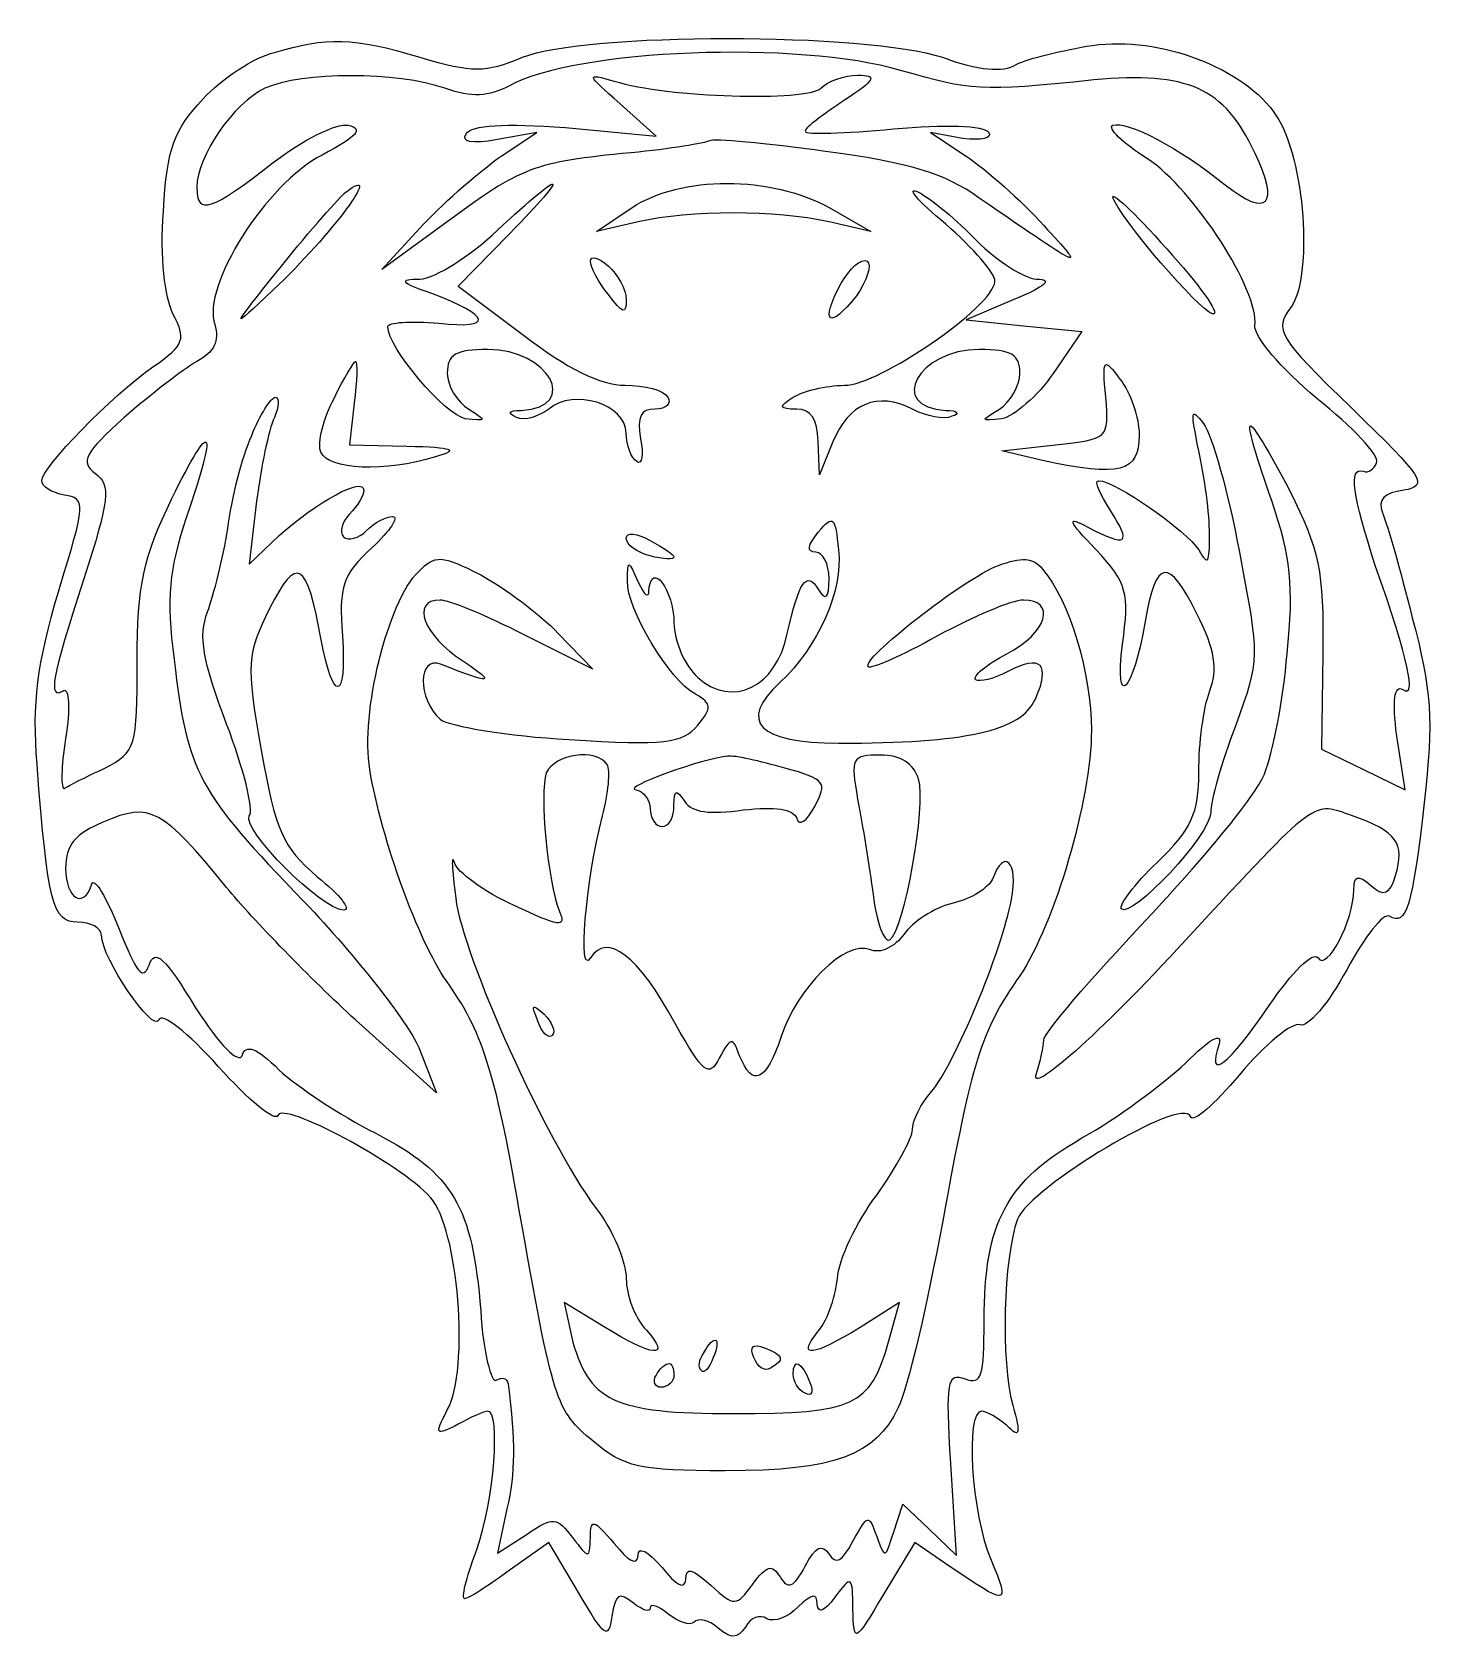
# Model space of a CAD drawing. Header units: centimetres. Extents: x -7.4 to 7.6, y -8.6 to 8.7.
import ezdxf

# ---------------------------------------------------------------- set-up
doc = ezdxf.new("R2010")
doc.units = ezdxf.units.CM
doc.header["$MEASUREMENT"] = 0
doc.layers.add('Layer 1', color=7, linetype='Continuous')

msp = doc.modelspace()

# ---------------------------------------------------------------- linework, layer by layer
at = {"layer": 'Layer 1'}
for points, knots in [([(-4.84077, 8.46844), (-5.05765, 8.41741), (-5.40212, 8.18777), (-5.60625, 7.97088), (-5.60625, 7.97088), (-5.91244, 7.63917), (-5.98899, 7.46056), (-6.02726, 6.77164), (-6.02726, 6.77164), (-6.06553, 6.27408), (-6.0145, 5.85307), (-5.9252, 5.67446), (-5.9252, 5.67446), (-5.78486, 5.40656), (-5.79762, 5.34278), (-6.12932, 5.11313), (-6.12932, 5.11313), (-6.58861, 4.79418), (-7.32857, 4.02868), (-7.32857, 3.88834), (-7.32857, 3.88834), (-7.32857, 3.82456), (-7.2265, 3.76078), (-7.08617, 3.73526), (-7.08617, 3.73526), (-6.85653, 3.697), (-6.85653, 3.65869), (-7.14996, 2.70186), (-7.14996, 2.70186), (-7.3796, 1.92362), (-7.43063, 1.51538), (-7.3796, 0.85196), (-7.3796, 0.85196), (-7.26478, -0.62795), (-7.21375, -0.83207), (-6.94583, -0.83207), (-6.94583, -0.83207), (-6.8055, -0.83207), (-6.69067, -0.89585), (-6.69067, -0.97241), (-6.69067, -0.97241), (-6.69067, -1.21479), (-6.12932, -2.03129), (-6.07829, -1.87821), (-6.07829, -1.87821), (-6.05277, -1.78891), (-5.75934, -2.01855), (-5.4404, -2.37576), (-5.4404, -2.37576), (-5.12145, -2.73296), (-4.82802, -2.9754), (-4.8025, -2.89883), (-4.8025, -2.89883), (-4.75147, -2.74575), (-3.50117, -3.40916), (-3.16949, -3.7791), (-3.16949, -3.7791), (-2.87607, -4.09805), (-2.74846, -5.61626), (-2.99089, -6.05003), (-2.99089, -6.05003), (-3.13123, -6.31793), (-3.11845, -6.33072), (-2.87607, -6.20311), (-2.87607, -6.20311), (-2.73573, -6.1266), (-2.59538, -6.06277), (-2.55712, -6.06277), (-2.55712, -6.06277), (-2.41678, -6.06277), (-2.49334, -7.01961), (-2.67194, -7.52994), (-2.67194, -7.52994), (-2.77398, -7.79784), (-2.83781, -8.04027), (-2.81228, -8.0658), (-2.81228, -8.0658), (-2.79949, -8.09127), (-2.58263, -7.95098), (-2.35299, -7.78511), (-2.35299, -7.78511), (-2.35299, -7.78511), (-1.90643, -7.46616), (-1.90643, -7.46616), (-1.90643, -7.46616), (-1.90643, -7.46616), (-1.58748, -8.00197), (-1.58748, -8.00197), (-1.58748, -8.00197), (-1.30684, -8.48678), (-1.26853, -8.5123), (-1.23028, -8.25714), (-1.23028, -8.25714), (-1.19202, -8.01476), (-1.15371, -7.98924), (-1.00063, -8.1168), (-1.00063, -8.1168), (-0.89859, -8.19337), (-0.82203, -8.21889), (-0.82203, -8.16784), (-0.82203, -8.16784), (-0.82203, -8.1168), (-0.73273, -8.14232), (-0.63064, -8.23162), (-0.63064, -8.23162), (-0.51582, -8.32092), (-0.40099, -8.35923), (-0.35, -8.32092), (-0.35, -8.32092), (-0.31169, -8.26993), (-0.18413, -8.2954), (-0.09483, -8.38475), (-0.09483, -8.38475), (0.04551, -8.49952), (0.10929, -8.49952), (0.19859, -8.37196), (0.19859, -8.37196), (0.24963, -8.26992), (0.35172, -8.23162), (0.42824, -8.28266), (0.42824, -8.28266), (0.50481, -8.32092), (0.65789, -8.26992), (0.75997, -8.1551), (0.75997, -8.1551), (0.91305, -8.01476), (0.96409, -8.00197), (0.96409, -8.12958), (0.96409, -8.12958), (0.97683, -8.23162), (1.0406, -8.20609), (1.15543, -8.05301), (1.15543, -8.05301), (1.33403, -7.81063), (1.34682, -7.82336), (1.34682, -8.18057), (1.34682, -8.18057), (1.35956, -8.55056), (1.35956, -8.55056), (1.6785, -8.01475), (1.6785, -8.01475), (1.6785, -8.01475), (2.01023, -7.46616), (2.01023, -7.46616), (2.01023, -7.46616), (2.01023, -7.46616), (2.34191, -7.69581), (2.34191, -7.69581), (2.34191, -7.69581), (3.01811, -8.1551), (3.03085, -8.1551), (2.82672, -7.6575), (2.82672, -7.6575), (2.60986, -7.15995), (2.54603, -6.06277), (2.72468, -6.06277), (2.72468, -6.06277), (2.77567, -6.06277), (2.90328, -6.13934), (2.99258, -6.2159), (2.99258, -6.2159), (3.13292, -6.35619), (3.14566, -6.31794), (3.05636, -5.99899), (3.05636, -5.99899), (2.9288, -5.52696), (2.95427, -4.42978), (3.1074, -4.00875), (3.1074, -4.00875), (3.24774, -3.66433), (4.88073, -2.68197), (4.9573, -2.91162), (4.9573, -2.91162), (4.98277, -2.98813), (5.21242, -2.78401), (5.48037, -2.46506), (5.48037, -2.46506), (5.76101, -2.13338), (6.0417, -1.90373), (6.131, -1.92925), (6.131, -1.92925), (6.20757, -1.96751), (6.43721, -1.6996), (6.62855, -1.34235), (6.62855, -1.34235), (6.81994, -0.98515), (7.02406, -0.72998), (7.08784, -0.76829), (7.08784, -0.76829), (7.26644, -0.88306), (7.33027, -0.6662), (7.45783, 0.44372), (7.45783, 0.44372), (7.55987, 1.33678), (7.5344, 1.65573), (7.33027, 2.42123), (7.33027, 2.42123), (7.20266, 2.93151), (7.06232, 3.42906), (7.01132, 3.54388), (7.01132, 3.54388), (6.96028, 3.68422), (7.02406, 3.76079), (7.24091, 3.78631), (7.24091, 3.78631), (7.50886, 3.83735), (7.45782, 3.91387), (6.67958, 4.66658), (6.67958, 4.66658), (5.88861, 5.43208), (5.8503, 5.50861), (6.02895, 5.73825), (6.02895, 5.73825), (6.27133, 6.06995), (6.18203, 7.33298), (5.87582, 7.79227), (5.87582, 7.79227), (5.54414, 8.30258), (4.62556, 8.64705), (3.9111, 8.54499), (3.9111, 8.54499), (3.59215, 8.49396), (3.22221, 8.40465), (3.09461, 8.34086), (3.09461, 8.34086), (2.95427, 8.25156), (2.68636, 8.27707), (2.30364, 8.41741), (2.30364, 8.41741), (1.49988, 8.68532), (-1.5365, 8.68532), (-2.18713, 8.41741), (-2.18713, 8.41741), (-2.59538, 8.25156), (-2.7102, 8.25156), (-3.28431, 8.41741), (-3.28431, 8.41741), (-3.99877, 8.63429), (-4.27941, 8.63429), (-4.84077, 8.46844), (-4.84077, 8.46844), (-4.84077, 8.46844), (-4.84077, 8.46844), (-4.84077, 8.46844)], [0, 0, 0, 0, 0.01612903, 0.01612903, 0.01612903, 0.01612903, 0.03225806, 0.03225806, 0.03225806, 0.03225806, 0.0483871, 0.0483871, 0.0483871, 0.0483871, 0.06451613, 0.06451613, 0.06451613, 0.06451613, 0.08064516, 0.08064516, 0.08064516, 0.08064516, 0.09677419, 0.09677419, 0.09677419, 0.09677419, 0.11290323, 0.11290323, 0.11290323, 0.11290323, 0.12903226, 0.12903226, 0.12903226, 0.12903226, 0.14516129, 0.14516129, 0.14516129, 0.14516129, 0.16129032, 0.16129032, 0.16129032, 0.16129032, 0.17741935, 0.17741935, 0.17741935, 0.17741935, 0.19354839, 0.19354839, 0.19354839, 0.19354839, 0.20967742, 0.20967742, 0.20967742, 0.20967742, 0.22580645, 0.22580645, 0.22580645, 0.22580645, 0.24193548, 0.24193548, 0.24193548, 0.24193548, 0.25806452, 0.25806452, 0.25806452, 0.25806452, 0.27419355, 0.27419355, 0.27419355, 0.27419355, 0.29032258, 0.29032258, 0.29032258, 0.29032258, 0.30645161, 0.30645161, 0.30645161, 0.30645161, 0.32258065, 0.32258065, 0.32258065, 0.32258065, 0.33870968, 0.33870968, 0.33870968, 0.33870968, 0.35483871, 0.35483871, 0.35483871, 0.35483871, 0.37096774, 0.37096774, 0.37096774, 0.37096774, 0.38709677, 0.38709677, 0.38709677, 0.38709677, 0.40322581, 0.40322581, 0.40322581, 0.40322581, 0.41935484, 0.41935484, 0.41935484, 0.41935484, 0.43548387, 0.43548387, 0.43548387, 0.43548387, 0.4516129, 0.4516129, 0.4516129, 0.4516129, 0.46774194, 0.46774194, 0.46774194, 0.46774194, 0.48387097, 0.48387097, 0.48387097, 0.48387097, 0.5, 0.5, 0.5, 0.5, 0.51612903, 0.51612903, 0.51612903, 0.51612903, 0.53225806, 0.53225806, 0.53225806, 0.53225806, 0.5483871, 0.5483871, 0.5483871, 0.5483871, 0.56451613, 0.56451613, 0.56451613, 0.56451613, 0.58064516, 0.58064516, 0.58064516, 0.58064516, 0.59677419, 0.59677419, 0.59677419, 0.59677419, 0.61290323, 0.61290323, 0.61290323, 0.61290323, 0.62903226, 0.62903226, 0.62903226, 0.62903226, 0.64516129, 0.64516129, 0.64516129, 0.64516129, 0.66129032, 0.66129032, 0.66129032, 0.66129032, 0.67741935, 0.67741935, 0.67741935, 0.67741935, 0.69354839, 0.69354839, 0.69354839, 0.69354839, 0.70967742, 0.70967742, 0.70967742, 0.70967742, 0.72580645, 0.72580645, 0.72580645, 0.72580645, 0.74193548, 0.74193548, 0.74193548, 0.74193548, 0.75806452, 0.75806452, 0.75806452, 0.75806452, 0.77419355, 0.77419355, 0.77419355, 0.77419355, 0.79032258, 0.79032258, 0.79032258, 0.79032258, 0.80645161, 0.80645161, 0.80645161, 0.80645161, 0.82258065, 0.82258065, 0.82258065, 0.82258065, 0.83870968, 0.83870968, 0.83870968, 0.83870968, 0.85483871, 0.85483871, 0.85483871, 0.85483871, 0.87096774, 0.87096774, 0.87096774, 0.87096774, 0.88709677, 0.88709677, 0.88709677, 0.88709677, 0.90322581, 0.90322581, 0.90322581, 0.90322581, 0.91935484, 0.91935484, 0.91935484, 0.91935484, 0.93548387, 0.93548387, 0.93548387, 0.93548387, 0.9516129, 0.9516129, 0.9516129, 0.9516129, 0.96774194, 0.96774194, 0.96774194, 0.96774194, 1, 1, 1, 1]), ([(1.85714, 8.27707), (2.62259, 8.06019), (2.68637, 8.04743), (3.9239, 8.17501), (3.9239, 8.17501), (4.93178, 8.26432), (5.31451, 8.09846), (5.64619, 7.39678), (5.64619, 7.39678), (5.91414, 6.83544), (5.78653, 6.6951), (5.32724, 7.05232), (5.32724, 7.05232), (4.84248, 7.44781), (4.2811, 7.74124), (4.12802, 7.69021), (4.12802, 7.69021), (4.06424, 7.66469), (4.23006, 7.49884), (4.49801, 7.33299), (4.49801, 7.33299), (4.99556, 7.00129), (5.69723, 5.91687), (5.64619, 5.54689), (5.64619, 5.54689), (5.63345, 5.43209), (5.92688, 5.08762), (6.3096, 4.76867), (6.3096, 4.76867), (6.69238, 4.46246), (6.9858, 4.1563), (6.94749, 4.07973), (6.94749, 4.07973), (6.92197, 4.01595), (6.85819, 3.96491), (6.80715, 3.99043), (6.80715, 3.99043), (6.64133, 4.04147), (6.69238, 3.72253), (6.93476, 2.98255), (6.93476, 2.98255), (7.29196, 1.96193), (7.38126, 1.55368), (7.22818, 1.65572), (7.22818, 1.65572), (7.13888, 1.70676), (7.11336, 1.5409), (7.1644, 1.15817), (7.1644, 1.15817), (7.1644, 1.15817), (7.2537, 0.58406), (7.2537, 0.58406), (7.2537, 0.58406), (7.2537, 0.58406), (6.80714, 0.80097), (6.80714, 0.80097), (6.80714, 0.80097), (6.80714, 0.80097), (6.36064, 1.01783), (6.36064, 1.01783), (6.36064, 1.01783), (6.36064, 1.01783), (6.37338, 2.03845), (6.37338, 2.03845), (6.37338, 2.03845), (6.38617, 2.93151), (6.33512, 3.14842), (6.01618, 3.78631), (6.01618, 3.78631), (5.79932, 4.19456), (5.62072, 4.50072), (5.5952, 4.47525), (5.5952, 4.47525), (5.56968, 4.46246), (5.67171, 4.10526), (5.82485, 3.68423), (5.82485, 3.68423), (6.02897, 3.07186), (6.06723, 2.7657), (5.99067, 2.03846), (5.99067, 2.03846), (5.95241, 1.5537), (5.83759, 0.9668), (5.74829, 0.74994), (5.74829, 0.74994), (5.65899, 0.52029), (5.08488, -0.16864), (4.48524, -0.80653), (4.48524, -0.80653), (3.88566, -1.44442), (3.38806, -2.01854), (3.38806, -2.09505), (3.38806, -2.09505), (3.38806, -2.15888), (3.3498, -2.3247), (3.31155, -2.4523), (3.31155, -2.4523), (3.20946, -2.70742), (3.9877, -2.03127), (4.90628, -1.02338), (4.90628, -1.02338), (6.33515, 0.52031), (6.25863, 0.45653), (6.6924, 0.3034), (6.6924, 0.3034), (7.16443, 0.13758), (7.25373, 0.00998), (7.15164, -0.33449), (7.15164, -0.33449), (7.08786, -0.53861), (7.02408, -0.56408), (6.88374, -0.43653), (6.88374, -0.43653), (6.7434, -0.32171), (6.70514, -0.33449), (6.70514, -0.48757), (6.70514, -0.48757), (6.70514, -0.81925), (6.41172, -1.36784), (6.32241, -1.21476), (6.32241, -1.21476), (6.27137, -1.13819), (6.04172, -1.36784), (5.79934, -1.72509), (5.79934, -1.72509), (5.36557, -2.36298), (5.12314, -2.55432), (5.26348, -2.13334), (5.26348, -2.13334), (5.30174, -2.00573), (5.16144, -2.0823), (4.90628, -2.33746), (4.90628, -2.33746), (4.66385, -2.56711), (4.1663, -2.93704), (3.79636, -3.14117), (3.79636, -3.14117), (2.9926, -3.60046), (2.75017, -4.04702), (2.75017, -5.09316), (2.75017, -5.09316), (2.75017, -5.6928), (2.7247, -5.7821), (2.54605, -5.71827), (2.54605, -5.71827), (2.35471, -5.64176), (2.34193, -5.74379), (2.39297, -6.62412), (2.39297, -6.62412), (2.39297, -6.62412), (2.45675, -7.60648), (2.45675, -7.60648), (2.45675, -7.60648), (2.45675, -7.60648), (2.16333, -7.32579), (2.16333, -7.32579), (2.16333, -7.32579), (2.16333, -7.32579), (1.88264, -7.05789), (1.88264, -7.05789), (1.88264, -7.05789), (1.88264, -7.05789), (1.7806, -7.36405), (1.7806, -7.36405), (1.7806, -7.36405), (1.6913, -7.64474), (1.6913, -7.64474), (1.602, -7.40236), (1.602, -7.40236), (1.5127, -7.15993), (1.5127, -7.15993), (1.34683, -7.45335), (1.34683, -7.45335), (1.23201, -7.67026), (1.16823, -7.70852), (1.09166, -7.59369), (1.09166, -7.59369), (1.01509, -7.47887), (0.95132, -7.50439), (0.83649, -7.7213), (0.83649, -7.7213), (0.70893, -7.95095), (0.65789, -7.97642), (0.56859, -7.83612), (0.56859, -7.83612), (0.47929, -7.69578), (0.42825, -7.70851), (0.27517, -7.91263), (0.27517, -7.91263), (0.09657, -8.15506), (0.08378, -8.15506), (-0.17139, -7.92542), (-0.17139, -7.92542), (-0.37551, -7.74677), (-0.43929, -7.7213), (-0.43929, -7.86159), (-0.43929, -7.86159), (-0.45203, -7.97641), (-0.54133, -7.92542), (-0.69446, -7.73403), (-0.69446, -7.73403), (-0.84754, -7.55543), (-0.94958, -7.50438), (-0.94958, -7.60647), (-0.94958, -7.60647), (-0.96237, -7.72129), (-1.05167, -7.67025), (-1.20475, -7.47886), (-1.20475, -7.47886), (-1.4344, -7.21096), (-1.45992, -7.21096), (-1.45992, -7.41508), (-1.45992, -7.41508), (-1.47266, -7.64473), (-1.47266, -7.64473), (-1.65131, -7.41508), (-1.65131, -7.41508), (-1.81713, -7.19822), (-1.85543, -7.18543), (-2.13607, -7.37682), (-2.13607, -7.37682), (-2.13607, -7.37682), (-2.45502, -7.58094), (-2.45502, -7.58094), (-2.45502, -7.58094), (-2.45502, -7.58094), (-2.35298, -7.10886), (-2.35298, -7.10886), (-2.35298, -7.10886), (-2.26368, -6.7134), (-2.26368, -6.39445), (-2.34019, -5.7693), (-2.34019, -5.7693), (-2.35298, -5.70552), (-2.40402, -5.69279), (-2.4678, -5.73104), (-2.4678, -5.73104), (-2.51884, -5.7693), (-2.60814, -5.43762), (-2.63367, -4.99106), (-2.63367, -4.99106), (-2.72297, -3.86841), (-2.92709, -3.52394), (-3.75632, -3.09017), (-3.75632, -3.09017), (-4.1391, -2.89878), (-4.61111, -2.57984), (-4.78972, -2.41397), (-4.78972, -2.41397), (-5.03212, -2.17159), (-5.14694, -2.13333), (-5.18521, -2.26089), (-5.18521, -2.26089), (-5.22349, -2.35019), (-5.42761, -2.14607), (-5.68277, -1.75056), (-5.68277, -1.75056), (-6.01448, -1.20197), (-6.11654, -1.11267), (-6.18033, -1.29132), (-6.18033, -1.29132), (-6.24412, -1.46992), (-6.32066, -1.36783), (-6.49928, -0.90854), (-6.49928, -0.90854), (-6.63962, -0.56407), (-6.7672, -0.34721), (-6.79271, -0.42378), (-6.79271, -0.42378), (-6.88202, -0.70442), (-7.07338, -0.57686), (-7.07338, -0.25791), (-7.07338, -0.25791), (-7.07338, -0.00274), (-6.97132, 0.11208), (-6.66513, 0.23964), (-6.66513, 0.23964), (-6.16758, 0.45655), (-6.04, 0.37998), (-5.35107, -0.46203), (-5.35107, -0.46203), (-5.0704, -0.8065), (-4.44525, -1.44439), (-3.97323, -1.87816), (-3.97323, -1.87816), (-3.97323, -1.87816), (-3.10569, -2.6564), (-3.10569, -2.6564), (-3.10569, -2.6564), (-3.10569, -2.6564), (-3.29703, -2.17159), (-3.29703, -2.17159), (-3.29703, -2.17159), (-3.41185, -1.90369), (-3.96044, -1.20197), (-4.52182, -0.61512), (-4.52182, -0.61512), (-5.65726, 0.55858), (-5.77208, 0.7627), (-5.91242, 1.97471), (-5.91242, 1.97471), (-6.00172, 2.63812), (-5.96345, 2.94433), (-5.78484, 3.49293), (-5.78484, 3.49293), (-5.44038, 4.48803), (-5.50417, 4.57733), (-5.93794, 3.69705), (-5.93794, 3.69705), (-6.24413, 3.05916), (-6.30792, 2.77847), (-6.30792, 1.96197), (-6.30792, 1.96197), (-6.30792, 1.03065), (-6.32068, 0.99235), (-6.65238, 0.81374), (-6.65238, 0.81374), (-6.85651, 0.72444), (-7.04788, 0.6224), (-7.08615, 0.59688), (-7.08615, 0.59688), (-7.12442, 0.58409), (-7.12442, 0.82653), (-7.07339, 1.13269), (-7.07339, 1.13269), (-7.02236, 1.45164), (-7.03512, 1.68128), (-7.09891, 1.64302), (-7.09891, 1.64302), (-7.26476, 1.54093), (-7.22649, 1.77058), (-6.88203, 2.8295), (-6.88203, 2.8295), (-6.60136, 3.69704), (-6.5886, 3.83738), (-6.75445, 3.96494), (-6.75445, 3.96494), (-6.92031, 4.0925), (-6.86927, 4.1818), (-6.44826, 4.56458), (-6.44826, 4.56458), (-6.16759, 4.80696), (-5.82312, 5.07486), (-5.67003, 5.16416), (-5.67003, 5.16416), (-5.47866, 5.26625), (-5.42763, 5.38107), (-5.47866, 5.55967), (-5.47866, 5.55967), (-5.61899, 5.96792), (-4.93007, 7.0651), (-4.33044, 7.37129), (-4.33044, 7.37129), (-3.94771, 7.57541), (-3.88394, 7.65196), (-4.04975, 7.69024), (-4.04975, 7.69024), (-4.17736, 7.71576), (-4.53456, 7.53714), (-4.86627, 7.28199), (-4.86627, 7.28199), (-5.51692, 6.77168), (-5.67002, 6.72064), (-5.67002, 7.02683), (-5.67002, 7.02683), (-5.67002, 7.35853), (-5.27452, 7.93264), (-4.94282, 8.08573), (-4.94282, 8.08573), (-4.54734, 8.26434), (-3.52668, 8.26434), (-3.01639, 8.08573), (-3.01639, 8.08573), (-2.72297, 7.98367), (-2.5571, 7.99643), (-2.32745, 8.11125), (-2.32745, 8.11125), (-1.62578, 8.50675), (0.77271, 8.59605), (1.85716, 8.2771), (1.85716, 8.2771), (1.85716, 8.2771), (1.85714, 8.27707), (1.85714, 8.27707)], [0, 0, 0, 0, 0.01030928, 0.01030928, 0.01030928, 0.01030928, 0.02061856, 0.02061856, 0.02061856, 0.02061856, 0.03092784, 0.03092784, 0.03092784, 0.03092784, 0.04123711, 0.04123711, 0.04123711, 0.04123711, 0.05154639, 0.05154639, 0.05154639, 0.05154639, 0.06185567, 0.06185567, 0.06185567, 0.06185567, 0.07216495, 0.07216495, 0.07216495, 0.07216495, 0.08247423, 0.08247423, 0.08247423, 0.08247423, 0.09278351, 0.09278351, 0.09278351, 0.09278351, 0.10309278, 0.10309278, 0.10309278, 0.10309278, 0.11340206, 0.11340206, 0.11340206, 0.11340206, 0.12371134, 0.12371134, 0.12371134, 0.12371134, 0.13402062, 0.13402062, 0.13402062, 0.13402062, 0.1443299, 0.1443299, 0.1443299, 0.1443299, 0.15463918, 0.15463918, 0.15463918, 0.15463918, 0.16494845, 0.16494845, 0.16494845, 0.16494845, 0.17525773, 0.17525773, 0.17525773, 0.17525773, 0.18556701, 0.18556701, 0.18556701, 0.18556701, 0.19587629, 0.19587629, 0.19587629, 0.19587629, 0.20618557, 0.20618557, 0.20618557, 0.20618557, 0.21649485, 0.21649485, 0.21649485, 0.21649485, 0.22680412, 0.22680412, 0.22680412, 0.22680412, 0.2371134, 0.2371134, 0.2371134, 0.2371134, 0.24742268, 0.24742268, 0.24742268, 0.24742268, 0.25773196, 0.25773196, 0.25773196, 0.25773196, 0.26804124, 0.26804124, 0.26804124, 0.26804124, 0.27835052, 0.27835052, 0.27835052, 0.27835052, 0.28865979, 0.28865979, 0.28865979, 0.28865979, 0.29896907, 0.29896907, 0.29896907, 0.29896907, 0.30927835, 0.30927835, 0.30927835, 0.30927835, 0.31958763, 0.31958763, 0.31958763, 0.31958763, 0.32989691, 0.32989691, 0.32989691, 0.32989691, 0.34020619, 0.34020619, 0.34020619, 0.34020619, 0.35051546, 0.35051546, 0.35051546, 0.35051546, 0.36082474, 0.36082474, 0.36082474, 0.36082474, 0.37113402, 0.37113402, 0.37113402, 0.37113402, 0.3814433, 0.3814433, 0.3814433, 0.3814433, 0.39175258, 0.39175258, 0.39175258, 0.39175258, 0.40206186, 0.40206186, 0.40206186, 0.40206186, 0.41237113, 0.41237113, 0.41237113, 0.41237113, 0.42268041, 0.42268041, 0.42268041, 0.42268041, 0.43298969, 0.43298969, 0.43298969, 0.43298969, 0.44329897, 0.44329897, 0.44329897, 0.44329897, 0.45360825, 0.45360825, 0.45360825, 0.45360825, 0.46391753, 0.46391753, 0.46391753, 0.46391753, 0.4742268, 0.4742268, 0.4742268, 0.4742268, 0.48453608, 0.48453608, 0.48453608, 0.48453608, 0.49484536, 0.49484536, 0.49484536, 0.49484536, 0.50515464, 0.50515464, 0.50515464, 0.50515464, 0.51546392, 0.51546392, 0.51546392, 0.51546392, 0.5257732, 0.5257732, 0.5257732, 0.5257732, 0.53608247, 0.53608247, 0.53608247, 0.53608247, 0.54639175, 0.54639175, 0.54639175, 0.54639175, 0.55670103, 0.55670103, 0.55670103, 0.55670103, 0.56701031, 0.56701031, 0.56701031, 0.56701031, 0.57731959, 0.57731959, 0.57731959, 0.57731959, 0.58762887, 0.58762887, 0.58762887, 0.58762887, 0.59793814, 0.59793814, 0.59793814, 0.59793814, 0.60824742, 0.60824742, 0.60824742, 0.60824742, 0.6185567, 0.6185567, 0.6185567, 0.6185567, 0.62886598, 0.62886598, 0.62886598, 0.62886598, 0.63917526, 0.63917526, 0.63917526, 0.63917526, 0.64948454, 0.64948454, 0.64948454, 0.64948454, 0.65979381, 0.65979381, 0.65979381, 0.65979381, 0.67010309, 0.67010309, 0.67010309, 0.67010309, 0.68041237, 0.68041237, 0.68041237, 0.68041237, 0.69072165, 0.69072165, 0.69072165, 0.69072165, 0.70103093, 0.70103093, 0.70103093, 0.70103093, 0.71134021, 0.71134021, 0.71134021, 0.71134021, 0.72164948, 0.72164948, 0.72164948, 0.72164948, 0.73195876, 0.73195876, 0.73195876, 0.73195876, 0.74226804, 0.74226804, 0.74226804, 0.74226804, 0.75257732, 0.75257732, 0.75257732, 0.75257732, 0.7628866, 0.7628866, 0.7628866, 0.7628866, 0.77319588, 0.77319588, 0.77319588, 0.77319588, 0.78350515, 0.78350515, 0.78350515, 0.78350515, 0.79381443, 0.79381443, 0.79381443, 0.79381443, 0.80412371, 0.80412371, 0.80412371, 0.80412371, 0.81443299, 0.81443299, 0.81443299, 0.81443299, 0.82474227, 0.82474227, 0.82474227, 0.82474227, 0.83505155, 0.83505155, 0.83505155, 0.83505155, 0.84536082, 0.84536082, 0.84536082, 0.84536082, 0.8556701, 0.8556701, 0.8556701, 0.8556701, 0.86597938, 0.86597938, 0.86597938, 0.86597938, 0.87628866, 0.87628866, 0.87628866, 0.87628866, 0.88659794, 0.88659794, 0.88659794, 0.88659794, 0.89690722, 0.89690722, 0.89690722, 0.89690722, 0.90721649, 0.90721649, 0.90721649, 0.90721649, 0.91752577, 0.91752577, 0.91752577, 0.91752577, 0.92783505, 0.92783505, 0.92783505, 0.92783505, 0.93814433, 0.93814433, 0.93814433, 0.93814433, 0.94845361, 0.94845361, 0.94845361, 0.94845361, 0.95876289, 0.95876289, 0.95876289, 0.95876289, 0.96907216, 0.96907216, 0.96907216, 0.96907216, 0.97938144, 0.97938144, 0.97938144, 0.97938144, 1, 1, 1, 1]), ([(1.85714, 8.27707), (1.85714, 8.27707), (1.85714, 8.27707), (1.85714, 8.27707), (1.85714, 8.27707), (1.85714, 8.27707), (1.85714, 8.27707), (1.85714, 8.27707)], [0, 0, 0, 0, 0.33333333, 0.33333333, 0.33333333, 0.33333333, 1, 1, 1, 1]), ([(-1.14099, 7.91985), (-1.14099, 7.91985), (-0.75826, 7.57539), (-0.75826, 7.57539), (-0.75826, 7.57539), (-0.75826, 7.57539), (-1.72783, 7.6647), (-1.72783, 7.6647), (-1.72783, 7.6647), (-2.37851, 7.71573), (-2.73571, 7.69022), (-2.78676, 7.60091), (-2.78676, 7.60091), (-2.85054, 7.5116), (-2.73572, 7.48609), (-2.45503, 7.53712), (-2.45503, 7.53712), (-2.45503, 7.53712), (-2.03405, 7.61367), (-2.03405, 7.61367), (-2.03405, 7.61367), (-2.03405, 7.61367), (-2.41678, 7.35851), (-2.41678, 7.35851), (-2.41678, 7.35851), (-2.6209, 7.21818), (-3.00363, 6.88647), (-3.24606, 6.63131), (-3.24606, 6.63131), (-3.24606, 6.63131), (-3.69256, 6.14651), (-3.69256, 6.14651), (-3.69256, 6.14651), (-3.69256, 6.14651), (-2.99089, 6.65682), (-2.99089, 6.65682), (-2.99089, 6.65682), (-2.19992, 7.24368), (-2.07231, 7.29471), (-1.02617, 7.39677), (-1.02617, 7.39677), (-0.60514, 7.43505), (-0.2352, 7.49884), (-0.18415, 7.52435), (-0.18415, 7.52435), (-0.14589, 7.54986), (0.41549, 7.49883), (1.05338, 7.40953), (1.05338, 7.40953), (1.93365, 7.29471), (2.32917, 7.17989), (2.69915, 6.91197), (2.69915, 6.91197), (3.84733, 6.12098), (3.84733, 6.12098), (3.38804, 6.61854), (3.38804, 6.61854), (3.14566, 6.88645), (2.77567, 7.21816), (2.55881, 7.35849), (2.55881, 7.35849), (2.55881, 7.35849), (2.17608, 7.61365), (2.17608, 7.61365), (2.17608, 7.61365), (2.17608, 7.61365), (2.5205, 7.54986), (2.5205, 7.54986), (2.5205, 7.54986), (2.72467, 7.52435), (2.83945, 7.54986), (2.80119, 7.61365), (2.80119, 7.61365), (2.75015, 7.6902), (2.32916, 7.70296), (1.78057, 7.65193), (1.78057, 7.65193), (1.2575, 7.6009), (0.83647, 7.58814), (0.83647, 7.62641), (0.83647, 7.62641), (0.83647, 7.66468), (1.02786, 7.80502), (1.2575, 7.95811), (1.2575, 7.95811), (1.58918, 8.17499), (1.6147, 8.22603), (1.39784, 8.22603), (1.39784, 8.22603), (1.2575, 8.22603), (1.07889, 8.16224), (1.00233, 8.08569), (1.00233, 8.08569), (0.86199, 7.94536), (-0.64344, 7.98363), (-1.20477, 8.16224), (-1.20477, 8.16224), (-1.51098, 8.25155), (-1.51098, 8.23879), (-1.14099, 7.91984), (-1.14099, 7.91984), (-1.14099, 7.91984), (-1.14099, 7.91985), (-1.14099, 7.91985)], [0, 0, 0, 0, 0.03703704, 0.03703704, 0.03703704, 0.03703704, 0.07407407, 0.07407407, 0.07407407, 0.07407407, 0.11111111, 0.11111111, 0.11111111, 0.11111111, 0.14814815, 0.14814815, 0.14814815, 0.14814815, 0.18518519, 0.18518519, 0.18518519, 0.18518519, 0.22222222, 0.22222222, 0.22222222, 0.22222222, 0.25925926, 0.25925926, 0.25925926, 0.25925926, 0.2962963, 0.2962963, 0.2962963, 0.2962963, 0.33333333, 0.33333333, 0.33333333, 0.33333333, 0.37037037, 0.37037037, 0.37037037, 0.37037037, 0.40740741, 0.40740741, 0.40740741, 0.40740741, 0.44444444, 0.44444444, 0.44444444, 0.44444444, 0.48148148, 0.48148148, 0.48148148, 0.48148148, 0.51851852, 0.51851852, 0.51851852, 0.51851852, 0.55555556, 0.55555556, 0.55555556, 0.55555556, 0.59259259, 0.59259259, 0.59259259, 0.59259259, 0.62962963, 0.62962963, 0.62962963, 0.62962963, 0.66666667, 0.66666667, 0.66666667, 0.66666667, 0.7037037, 0.7037037, 0.7037037, 0.7037037, 0.74074074, 0.74074074, 0.74074074, 0.74074074, 0.77777778, 0.77777778, 0.77777778, 0.77777778, 0.81481481, 0.81481481, 0.81481481, 0.81481481, 0.85185185, 0.85185185, 0.85185185, 0.85185185, 0.88888889, 0.88888889, 0.88888889, 0.88888889, 0.92592593, 0.92592593, 0.92592593, 0.92592593, 1, 1, 1, 1]), ([(-1.14099, 7.91985), (-1.14099, 7.91985), (-1.14099, 7.91985), (-1.14099, 7.91985), (-1.14099, 7.91985), (-1.14099, 7.91985), (-1.14099, 7.91985), (-1.14099, 7.91985)], [0, 0, 0, 0, 0.33333333, 0.33333333, 0.33333333, 0.33333333, 1, 1, 1, 1]), ([(-4.07529, 6.97577), (-4.13912, 6.92474), (-4.45807, 6.56752), (-4.76423, 6.18478), (-4.76423, 6.18478), (-5.32557, 5.4831), (-5.32557, 5.4831), (-4.85353, 5.92963), (-4.85353, 5.92963), (-4.22842, 6.51648), (-3.6543, 7.29472), (-4.07529, 6.97577)], [0, 0, 0, 0, 0.25, 0.25, 0.25, 0.25, 0.5, 0.5, 0.5, 0.5, 1, 1, 1, 1]), ([(-2.45503, 6.56752), (-2.74845, 6.28685), (-3.11844, 6.05721), (-3.28431, 6.04445), (-3.28431, 6.04445), (-3.51396, 6.04445), (-3.50117, 6.00618), (-3.15675, 5.89136), (-3.15675, 5.89136), (-2.51886, 5.64896), (-2.49334, 5.50862), (-3.08018, 5.57241), (-3.08018, 5.57241), (-3.38639, 5.59793), (-3.62877, 5.58517), (-3.62877, 5.53414), (-3.62877, 5.53414), (-3.62877, 5.31728), (-3.0164, 4.59008), (-2.79949, 4.55177), (-2.79949, 4.55177), (-2.56984, 4.52625), (-2.55711, 4.52625), (-2.76123, 4.65386), (-2.76123, 4.65386), (-2.88879, 4.73037), (-2.99088, 4.90903), (-2.99088, 5.03659), (-2.99088, 5.03659), (-2.99088, 5.24071), (-2.90158, 5.29176), (-2.55711, 5.29176), (-2.55711, 5.29176), (-1.90643, 5.29176), (-1.56201, 4.67939), (-2.19991, 4.64108), (-2.19991, 4.64108), (-2.3402, 4.64108), (-2.35299, 4.61556), (-2.2509, 4.56457), (-2.2509, 4.56457), (-2.1616, 4.52626), (-2.00852, 4.57731), (-1.90643, 4.65387), (-1.90643, 4.65387), (-1.63853, 4.88352), (-1.0772, 4.70486), (-1.0772, 4.3987), (-1.0772, 4.3987), (-1.0772, 4.27114), (-1.02616, 4.1308), (-0.96238, 4.09249), (-0.96238, 4.09249), (-0.91134, 4.05423), (-0.88581, 4.16906), (-0.92407, 4.33492), (-0.92407, 4.33492), (-0.96238, 4.5773), (-0.92407, 4.65387), (-0.77099, 4.65387), (-0.77099, 4.65387), (-0.64343, 4.65387), (-0.59239, 4.71765), (-0.63065, 4.78143), (-0.63065, 4.78143), (-0.66896, 4.858), (-0.88582, 4.90904), (-1.08994, 4.90904), (-1.08994, 4.90904), (-1.34511, 4.90904), (-1.7151, 5.08764), (-2.17439, 5.44485), (-2.17439, 5.44485), (-2.17439, 5.44485), (-2.87607, 5.9679), (-2.87607, 5.9679), (-2.87607, 5.9679), (-2.87607, 5.9679), (-2.32747, 6.52925), (-2.32747, 6.52925), (-2.32747, 6.52925), (-1.65132, 7.21817), (-1.72784, 7.24369), (-2.45503, 6.56752)], [0, 0, 0, 0, 0.04545455, 0.04545455, 0.04545455, 0.04545455, 0.09090909, 0.09090909, 0.09090909, 0.09090909, 0.13636364, 0.13636364, 0.13636364, 0.13636364, 0.18181818, 0.18181818, 0.18181818, 0.18181818, 0.22727273, 0.22727273, 0.22727273, 0.22727273, 0.27272727, 0.27272727, 0.27272727, 0.27272727, 0.31818182, 0.31818182, 0.31818182, 0.31818182, 0.36363636, 0.36363636, 0.36363636, 0.36363636, 0.40909091, 0.40909091, 0.40909091, 0.40909091, 0.45454545, 0.45454545, 0.45454545, 0.45454545, 0.5, 0.5, 0.5, 0.5, 0.54545455, 0.54545455, 0.54545455, 0.54545455, 0.59090909, 0.59090909, 0.59090909, 0.59090909, 0.63636364, 0.63636364, 0.63636364, 0.63636364, 0.68181818, 0.68181818, 0.68181818, 0.68181818, 0.72727273, 0.72727273, 0.72727273, 0.72727273, 0.77272727, 0.77272727, 0.77272727, 0.77272727, 0.81818182, 0.81818182, 0.81818182, 0.81818182, 0.86363636, 0.86363636, 0.86363636, 0.86363636, 0.90909091, 0.90909091, 0.90909091, 0.90909091, 1, 1, 1, 1]), ([(-1.01343, 6.80992), (-1.01343, 6.80992), (-1.39616, 6.55476), (-1.39616, 6.55476), (-1.39616, 6.55476), (-1.39616, 6.55476), (-0.9496, 6.65682), (-0.9496, 6.65682), (-0.9496, 6.65682), (-0.38827, 6.7844), (0.51752, 6.7844), (1.09164, 6.65682), (1.09164, 6.65682), (1.09164, 6.65682), (1.5382, 6.55476), (1.5382, 6.55476), (1.5382, 6.55476), (1.5382, 6.55476), (1.09164, 6.80992), (1.09164, 6.80992), (1.09164, 6.80992), (0.47927, 7.15438), (-0.50309, 7.15438), (-1.01343, 6.80992)], [0, 0, 0, 0, 0.14285714, 0.14285714, 0.14285714, 0.14285714, 0.28571429, 0.28571429, 0.28571429, 0.28571429, 0.42857143, 0.42857143, 0.42857143, 0.42857143, 0.57142857, 0.57142857, 0.57142857, 0.57142857, 0.71428571, 0.71428571, 0.71428571, 0.71428571, 1, 1, 1, 1]), ([(2.3419, 6.63131), (2.63532, 6.37615), (2.87776, 6.09548), (2.86497, 6.01893), (2.86497, 6.01893), (2.85223, 5.75101), (1.62749, 4.90902), (1.2575, 4.90902), (1.2575, 4.90902), (1.05338, 4.90902), (0.81094, 4.84519), (0.70891, 4.78141), (0.70891, 4.78141), (0.54304, 4.67937), (0.55583, 4.65385), (0.74717, 4.65385), (0.74717, 4.65385), (0.9003, 4.65385), (0.96408, 4.55176), (0.97682, 4.30938), (0.97682, 4.30938), (0.97682, 4.30938), (0.98961, 3.95213), (0.98961, 3.95213), (0.98961, 3.95213), (0.98961, 3.95213), (1.1299, 4.2966), (1.1299, 4.2966), (1.1299, 4.2966), (1.29577, 4.71763), (1.61471, 4.84519), (1.9847, 4.65385), (1.9847, 4.65385), (2.13778, 4.57728), (2.31638, 4.53903), (2.40568, 4.57728), (2.40568, 4.57728), (2.49503, 4.6028), (2.46951, 4.64106), (2.3419, 4.64106), (2.3419, 4.64106), (1.70401, 4.67937), (2.04848, 5.29174), (2.69915, 5.29174), (2.69915, 5.29174), (3.04362, 5.29174), (3.13292, 5.2407), (3.13292, 5.03657), (3.13292, 5.03657), (3.13292, 4.90901), (3.03083, 4.73036), (2.91601, 4.65384), (2.91601, 4.65384), (2.69915, 4.52623), (2.71189, 4.52623), (2.94153, 4.55175), (2.94153, 4.55175), (3.06909, 4.57727), (3.32426, 4.79418), (3.49012, 5.03656), (3.49012, 5.03656), (3.49012, 5.03656), (3.79633, 5.48308), (3.79633, 5.48308), (3.79633, 5.48308), (3.79633, 5.48308), (3.17117, 5.54687), (3.17117, 5.54687), (3.17117, 5.54687), (3.17117, 5.54687), (2.5588, 5.61066), (2.5588, 5.61066), (2.5588, 5.61066), (2.5588, 5.61066), (3.06908, 5.82754), (3.06908, 5.82754), (3.06908, 5.82754), (3.41355, 5.96787), (3.49011, 6.04442), (3.31151, 6.04442), (3.31151, 6.04442), (3.17117, 6.05718), (2.89048, 6.23579), (2.67362, 6.45267), (2.67362, 6.45267), (2.4695, 6.66955), (2.18881, 6.8992), (2.04846, 6.97574), (2.04846, 6.97574), (1.90812, 7.03953), (2.03572, 6.88643), (2.34188, 6.63128), (2.34188, 6.63128), (2.34188, 6.63128), (2.3419, 6.63131), (2.3419, 6.63131)], [0, 0, 0, 0, 0.04, 0.04, 0.04, 0.04, 0.08, 0.08, 0.08, 0.08, 0.12, 0.12, 0.12, 0.12, 0.16, 0.16, 0.16, 0.16, 0.2, 0.2, 0.2, 0.2, 0.24, 0.24, 0.24, 0.24, 0.28, 0.28, 0.28, 0.28, 0.32, 0.32, 0.32, 0.32, 0.36, 0.36, 0.36, 0.36, 0.4, 0.4, 0.4, 0.4, 0.44, 0.44, 0.44, 0.44, 0.48, 0.48, 0.48, 0.48, 0.52, 0.52, 0.52, 0.52, 0.56, 0.56, 0.56, 0.56, 0.6, 0.6, 0.6, 0.6, 0.64, 0.64, 0.64, 0.64, 0.68, 0.68, 0.68, 0.68, 0.72, 0.72, 0.72, 0.72, 0.76, 0.76, 0.76, 0.76, 0.8, 0.8, 0.8, 0.8, 0.84, 0.84, 0.84, 0.84, 0.88, 0.88, 0.88, 0.88, 0.92, 0.92, 0.92, 0.92, 1, 1, 1, 1]), ([(4.14075, 6.88646), (4.34487, 6.51648), (5.14863, 5.61067), (5.21241, 5.67446), (5.21241, 5.67446), (5.25072, 5.71273), (4.99555, 6.0572), (4.63835, 6.43993), (4.63835, 6.43993), (4.29388, 6.82267), (4.06424, 7.02679), (4.14075, 6.88645), (4.14075, 6.88645), (4.14075, 6.88645), (4.14075, 6.88646), (4.14075, 6.88646)], [0, 0, 0, 0, 0.2, 0.2, 0.2, 0.2, 0.4, 0.4, 0.4, 0.4, 0.6, 0.6, 0.6, 0.6, 1, 1, 1, 1]), ([(4.14075, 6.88646), (4.14075, 6.88646), (4.14075, 6.88646), (4.14075, 6.88646), (4.14075, 6.88646), (4.14075, 6.88646), (4.14075, 6.88646), (4.14075, 6.88646)], [0, 0, 0, 0, 0.33333333, 0.33333333, 0.33333333, 0.33333333, 1, 1, 1, 1]), ([(2.3419, 6.63131), (2.3419, 6.63131), (2.3419, 6.63131), (2.3419, 6.63131), (2.3419, 6.63131), (2.3419, 6.63131), (2.3419, 6.63131), (2.3419, 6.63131)], [0, 0, 0, 0, 0.33333333, 0.33333333, 0.33333333, 0.33333333, 1, 1, 1, 1]), ([(-1.45994, 6.23582), (-1.45994, 6.17203), (-1.37064, 6.00617), (-1.26855, 5.8786), (-1.26855, 5.8786), (-1.11547, 5.67448), (-1.07721, 5.66172), (-1.07721, 5.82757), (-1.07721, 5.82757), (-1.07721, 5.92963), (-1.16651, 6.09548), (-1.26855, 6.18479), (-1.26855, 6.18479), (-1.37064, 6.2741), (-1.45994, 6.29961), (-1.45994, 6.23582)], [0, 0, 0, 0, 0.2, 0.2, 0.2, 0.2, 0.4, 0.4, 0.4, 0.4, 0.6, 0.6, 0.6, 0.6, 1, 1, 1, 1]), ([(1.21924, 5.99341), (0.98959, 5.5724), (1.09163, 5.49585), (1.38506, 5.86583), (1.38506, 5.86583), (1.49988, 6.03168), (1.55093, 6.19753), (1.49988, 6.23581), (1.49988, 6.23581), (1.4361, 6.27408), (1.30854, 6.15926), (1.21924, 5.99341)], [0, 0, 0, 0, 0.25, 0.25, 0.25, 0.25, 0.5, 0.5, 0.5, 0.5, 1, 1, 1, 1]), ([(4.05145, 4.78141), (4.08976, 4.33491), (4.07697, 4.33491), (3.51564, 4.27113), (3.51564, 4.27113), (3.51564, 4.27113), (2.94153, 4.2073), (2.94153, 4.2073), (2.94153, 4.2073), (2.94153, 4.2073), (3.3753, 4.10526), (3.3753, 4.10526), (3.3753, 4.10526), (4.20458, 3.92666), (4.4087, 3.97765), (4.4087, 4.37316), (4.4087, 4.37316), (4.4087, 4.56455), (4.3194, 4.83245), (4.20458, 4.9728), (4.20458, 4.9728), (4.02593, 5.21518), (4.01319, 5.20245), (4.05145, 4.78141)], [0, 0, 0, 0, 0.14285714, 0.14285714, 0.14285714, 0.14285714, 0.28571429, 0.28571429, 0.28571429, 0.28571429, 0.42857143, 0.42857143, 0.42857143, 0.42857143, 0.57142857, 0.57142857, 0.57142857, 0.57142857, 0.71428571, 0.71428571, 0.71428571, 0.71428571, 1, 1, 1, 1]), ([(-4.20289, 4.76867), (-4.31771, 4.55176), (-4.38149, 4.29659), (-4.34323, 4.19456), (-4.34323, 4.19456), (-4.26666, 4.00317), (-3.65429, 3.97765), (-3.11844, 4.14352), (-3.11844, 4.14352), (-2.86327, 4.22009), (-2.91432, 4.24561), (-3.42465, 4.25834), (-3.42465, 4.25834), (-3.42465, 4.25834), (-4.03702, 4.27113), (-4.03702, 4.27113), (-4.03702, 4.27113), (-4.03702, 4.27113), (-3.98598, 4.71763), (-3.98598, 4.71763), (-3.98598, 4.71763), (-3.96046, 4.96001), (-3.94772, 5.16413), (-3.97324, 5.16413), (-3.97324, 5.16413), (-3.98598, 5.16413), (-4.1008, 4.98553), (-4.20289, 4.76867)], [0, 0, 0, 0, 0.125, 0.125, 0.125, 0.125, 0.25, 0.25, 0.25, 0.25, 0.375, 0.375, 0.375, 0.375, 0.5, 0.5, 0.5, 0.5, 0.625, 0.625, 0.625, 0.625, 0.75, 0.75, 0.75, 0.75, 1, 1, 1, 1]), ([(-5.08317, 4.37316), (-5.18523, 4.14351), (-5.30005, 3.69701), (-5.33833, 3.37806), (-5.33833, 3.37806), (-5.38936, 3.05911), (-5.49143, 2.6636), (-5.55521, 2.485), (-5.55521, 2.485), (-5.65727, 2.22983), (-5.60624, 1.96193), (-5.35109, 1.28573), (-5.35109, 1.28573), (-5.17248, 0.8137), (-5.05766, 0.3672), (-5.10869, 0.30337), (-5.10869, 0.30337), (-5.198, 0.16308), (-4.33045, -0.70446), (-4.10081, -0.70446), (-4.10081, -0.70446), (-4.01151, -0.70446), (-4.13912, -0.53864), (-4.3815, -0.34726), (-4.3815, -0.34726), (-4.75147, -0.02831), (-4.82802, 0.13755), (-4.98111, 1.00509), (-4.98111, 1.00509), (-5.14696, 1.94914), (-5.13421, 2.02571), (-4.8918, 2.52326), (-4.8918, 2.52326), (-4.59837, 3.09737), (-4.49631, 3.03359), (-4.34323, 2.20431), (-4.34323, 2.20431), (-4.21562, 1.50264), (-4.06254, 1.51537), (-4.11358, 2.22983), (-4.11358, 2.22983), (-4.15184, 2.76569), (-4.11358, 2.88046), (-3.79463, 3.17393), (-3.79463, 3.17393), (-3.60324, 3.35253), (-3.50115, 3.50561), (-3.57772, 3.50561), (-3.57772, 3.50561), (-3.6415, 3.50561), (-3.76911, 3.44183), (-3.85841, 3.35253), (-3.85841, 3.35253), (-3.93492, 3.27596), (-4.04975, 3.23771), (-4.10079, 3.28875), (-4.10079, 3.28875), (-4.15183, 3.33974), (-4.11358, 3.45457), (-4.03701, 3.53113), (-4.03701, 3.53113), (-3.94771, 3.62043), (-3.88393, 3.73525), (-3.88393, 3.7863), (-3.88393, 3.7863), (-3.88393, 3.93938), (-4.39421, 3.65869), (-4.78973, 3.30149), (-4.78973, 3.30149), (-4.78973, 3.30149), (-5.10868, 2.99528), (-5.10868, 2.99528), (-5.10868, 2.99528), (-5.10868, 2.99528), (-5.03213, 3.67148), (-5.03213, 3.67148), (-5.03213, 3.67148), (-4.9811, 4.02868), (-4.90455, 4.43693), (-4.84076, 4.56454), (-4.84076, 4.56454), (-4.78973, 4.67936), (-4.78973, 4.7814), (-4.828, 4.7814), (-4.828, 4.7814), (-4.87903, 4.7814), (-4.99385, 4.59006), (-5.08316, 4.37315), (-5.08316, 4.37315), (-5.08316, 4.37315), (-5.08317, 4.37316), (-5.08317, 4.37316)], [0, 0, 0, 0, 0.04166667, 0.04166667, 0.04166667, 0.04166667, 0.08333333, 0.08333333, 0.08333333, 0.08333333, 0.125, 0.125, 0.125, 0.125, 0.16666667, 0.16666667, 0.16666667, 0.16666667, 0.20833333, 0.20833333, 0.20833333, 0.20833333, 0.25, 0.25, 0.25, 0.25, 0.29166667, 0.29166667, 0.29166667, 0.29166667, 0.33333333, 0.33333333, 0.33333333, 0.33333333, 0.375, 0.375, 0.375, 0.375, 0.41666667, 0.41666667, 0.41666667, 0.41666667, 0.45833333, 0.45833333, 0.45833333, 0.45833333, 0.5, 0.5, 0.5, 0.5, 0.54166667, 0.54166667, 0.54166667, 0.54166667, 0.58333333, 0.58333333, 0.58333333, 0.58333333, 0.625, 0.625, 0.625, 0.625, 0.66666667, 0.66666667, 0.66666667, 0.66666667, 0.70833333, 0.70833333, 0.70833333, 0.70833333, 0.75, 0.75, 0.75, 0.75, 0.79166667, 0.79166667, 0.79166667, 0.79166667, 0.83333333, 0.83333333, 0.83333333, 0.83333333, 0.875, 0.875, 0.875, 0.875, 0.91666667, 0.91666667, 0.91666667, 0.91666667, 1, 1, 1, 1]), ([(5.0466, 4.2073), (5.11038, 3.92666), (5.16142, 3.53115), (5.16142, 3.31424), (5.16142, 3.31424), (5.16142, 3.00808), (5.14863, 2.96982), (5.0466, 3.14842), (5.0466, 3.14842), (4.91899, 3.35254), (4.15354, 3.88835), (3.97494, 3.88835), (3.97494, 3.88835), (3.9239, 3.88835), (3.98768, 3.74801), (4.1025, 3.5694), (4.1025, 3.5694), (4.33215, 3.2122), (4.2811, 3.17394), (3.86012, 3.3908), (3.86012, 3.3908), (3.63047, 3.51841), (3.64321, 3.46737), (3.94942, 3.14842), (3.94942, 3.14842), (4.2811, 2.79117), (4.30662, 2.68913), (4.23006, 2.14054), (4.23006, 2.14054), (4.14076, 1.41335), (4.34488, 1.63021), (4.47249, 2.38292), (4.47249, 2.38292), (4.58731, 3.05912), (4.72766, 3.07186), (5.02108, 2.47222), (5.02108, 2.47222), (5.2252, 2.07676), (5.25073, 1.87264), (5.16142, 1.6302), (5.16142, 1.6302), (5.09759, 1.46438), (5.0466, 1.08161), (5.0466, 0.77545), (5.0466, 0.77545), (5.0466, 0.32889), (4.97003, 0.16308), (4.60004, -0.19417), (4.60004, -0.19417), (4.35766, -0.42382), (4.19179, -0.65346), (4.21731, -0.69172), (4.21731, -0.69172), (4.33213, -0.79376), (5.17415, 0.09925), (5.17415, 0.34168), (5.17415, 0.34168), (5.17415, 0.4565), (5.28897, 0.87749), (5.44205, 1.273), (5.44205, 1.273), (5.69722, 1.97467), (5.69722, 2.00019), (5.48036, 3.1229), (5.48036, 3.1229), (5.36554, 3.76079), (5.18694, 4.37316), (5.09758, 4.50072), (5.09758, 4.50072), (4.95729, 4.67937), (4.95729, 4.64106), (5.04659, 4.2073), (5.04659, 4.2073), (5.04659, 4.2073), (5.0466, 4.2073), (5.0466, 4.2073)], [0, 0, 0, 0, 0.05, 0.05, 0.05, 0.05, 0.1, 0.1, 0.1, 0.1, 0.15, 0.15, 0.15, 0.15, 0.2, 0.2, 0.2, 0.2, 0.25, 0.25, 0.25, 0.25, 0.3, 0.3, 0.3, 0.3, 0.35, 0.35, 0.35, 0.35, 0.4, 0.4, 0.4, 0.4, 0.45, 0.45, 0.45, 0.45, 0.5, 0.5, 0.5, 0.5, 0.55, 0.55, 0.55, 0.55, 0.6, 0.6, 0.6, 0.6, 0.65, 0.65, 0.65, 0.65, 0.7, 0.7, 0.7, 0.7, 0.75, 0.75, 0.75, 0.75, 0.8, 0.8, 0.8, 0.8, 0.85, 0.85, 0.85, 0.85, 0.9, 0.9, 0.9, 0.9, 1, 1, 1, 1]), ([(-5.08317, 4.37316), (-5.08317, 4.37316), (-5.08317, 4.37316), (-5.08317, 4.37316), (-5.08317, 4.37316), (-5.08317, 4.37316), (-5.08317, 4.37316), (-5.08317, 4.37316)], [0, 0, 0, 0, 0.33333333, 0.33333333, 0.33333333, 0.33333333, 1, 1, 1, 1]), ([(5.0466, 4.2073), (5.0466, 4.2073), (5.0466, 4.2073), (5.0466, 4.2073), (5.0466, 4.2073), (5.0466, 4.2073), (5.0466, 4.2073), (5.0466, 4.2073)], [0, 0, 0, 0, 0.33333333, 0.33333333, 0.33333333, 0.33333333, 1, 1, 1, 1]), ([(0.97681, 3.33976), (0.86199, 3.19947), (0.84925, 3.1229), (0.95129, 3.1229), (0.95129, 3.1229), (1.02786, 3.1229), (1.09163, 2.99529), (1.09163, 2.84221), (1.09163, 2.84221), (1.09163, 2.62535), (1.05337, 2.59983), (0.97681, 2.72739), (0.97681, 2.72739), (0.84925, 2.93151), (0.77269, 2.81669), (0.64513, 2.25536), (0.64513, 2.25536), (0.53031, 1.68125), (0.05823, 1.4516), (-0.31171, 1.78333), (-0.31171, 1.78333), (-0.45205, 1.91089), (-0.56688, 2.17879), (-0.56688, 2.37018), (-0.56688, 2.37018), (-0.56688, 2.71465), (-0.80931, 3.04633), (-0.83478, 2.71465), (-0.83478, 2.71465), (-0.83478, 2.62535), (-0.88582, 2.66361), (-0.9496, 2.80395), (-0.9496, 2.80395), (-1.05169, 3.04633), (-1.06442, 3.04633), (-1.06442, 2.81669), (-1.06442, 2.81669), (-1.07721, 2.52327), (-0.61792, 1.75781), (-0.33723, 1.60468), (-0.33723, 1.60468), (-0.15863, 1.50264), (-0.15863, 1.46439), (-0.31171, 1.273), (-0.31171, 1.273), (-0.47758, 1.08161), (-0.65618, 1.05609), (-1.68958, 1.11992), (-1.68958, 1.11992), (-2.34021, 1.15818), (-2.96537, 1.26026), (-3.06745, 1.33678), (-3.06745, 1.33678), (-3.30983, 1.55369), (-3.30983, 2.02572), (-3.05466, 1.92363), (-3.05466, 1.92363), (-2.51885, 1.70677), (-2.45502, 1.71951), (-2.82501, 1.96194), (-2.82501, 1.96194), (-3.24604, 2.22984), (-3.38639, 2.61257), (-3.06744, 2.61257), (-3.06744, 2.61257), (-2.97809, 2.61257), (-2.56984, 2.44675), (-2.17438, 2.24258), (-2.17438, 2.24258), (-2.17438, 2.24258), (-1.4344, 1.87264), (-1.4344, 1.87264), (-1.4344, 1.87264), (-1.4344, 1.87264), (-1.80439, 2.25537), (-1.80439, 2.25537), (-1.80439, 2.25537), (-1.99578, 2.45949), (-2.3785, 2.74018), (-2.63367, 2.88048), (-2.63367, 2.88048), (-3.05465, 3.09739), (-3.11843, 3.09739), (-3.29703, 2.91879), (-3.29703, 2.91879), (-3.62876, 2.59984), (-3.92219, 1.40057), (-3.82015, 0.80099), (-3.82015, 0.80099), (-3.69254, 0.03549), (-3.29703, -1.03617), (-3.00361, -1.45716), (-3.00361, -1.45716), (-2.62088, -1.99302), (-2.48054, -2.414), (-2.22537, -3.89391), (-2.22537, -3.89391), (-1.85543, -5.98624), (-1.82991, -6.05002), (-1.4344, -6.3817), (-1.4344, -6.3817), (-1.10272, -6.66239), (-0.93685, -6.70065), (-0.01827, -6.70065), (-0.01827, -6.70065), (1.15543, -6.70065), (1.5892, -6.53483), (1.83163, -6.0245), (1.83163, -6.0245), (1.93367, -5.82038), (2.13779, -4.9401), (2.30366, -4.04704), (2.30366, -4.04704), (2.62261, -2.31196), (2.71191, -2.00575), (3.13294, -1.40617), (3.13294, -1.40617), (3.50288, -0.85758), (3.89839, 0.48204), (3.89839, 1.22197), (3.89839, 1.22197), (3.89839, 1.82161), (3.66874, 2.59984), (3.37532, 2.94431), (3.37532, 2.94431), (3.27323, 3.07187), (3.14567, 3.07187), (2.90329, 2.98257), (2.90329, 2.98257), (2.5333, 2.84223), (1.42338, 1.97469), (1.51268, 1.89817), (1.51268, 1.89817), (1.5382, 1.87265), (1.86988, 2.01299), (2.25261, 2.22985), (2.25261, 2.22985), (2.63534, 2.43397), (3.04363, 2.61258), (3.17119, 2.61258), (3.17119, 2.61258), (3.52839, 2.61258), (3.42636, 2.25538), (2.99259, 2.03847), (2.99259, 2.03847), (2.77568, 1.92365), (2.6226, 1.79609), (2.66086, 1.75783), (2.66086, 1.75783), (2.69917, 1.73231), (2.85225, 1.77057), (3.00533, 1.84713), (3.00533, 1.84713), (3.36258, 2.03847), (3.46462, 1.92364), (3.29875, 1.55371), (3.29875, 1.55371), (3.14567, 1.20924), (2.54603, 1.08163), (1.19373, 1.08163), (1.19373, 1.08163), (0.33893, 1.08163), (0.10928, 1.31128), (0.56857, 1.73231), (0.56857, 1.73231), (0.97682, 2.11504), (1.24472, 2.71467), (1.19373, 3.14844), (1.19373, 3.14844), (1.15542, 3.50564), (1.14269, 3.53117), (0.97682, 3.33978), (0.97682, 3.33978), (0.97682, 3.33978), (0.97681, 3.33976), (0.97681, 3.33976)], [0, 0, 0, 0, 0.02222222, 0.02222222, 0.02222222, 0.02222222, 0.04444444, 0.04444444, 0.04444444, 0.04444444, 0.06666667, 0.06666667, 0.06666667, 0.06666667, 0.08888889, 0.08888889, 0.08888889, 0.08888889, 0.11111111, 0.11111111, 0.11111111, 0.11111111, 0.13333333, 0.13333333, 0.13333333, 0.13333333, 0.15555556, 0.15555556, 0.15555556, 0.15555556, 0.17777778, 0.17777778, 0.17777778, 0.17777778, 0.2, 0.2, 0.2, 0.2, 0.22222222, 0.22222222, 0.22222222, 0.22222222, 0.24444444, 0.24444444, 0.24444444, 0.24444444, 0.26666667, 0.26666667, 0.26666667, 0.26666667, 0.28888889, 0.28888889, 0.28888889, 0.28888889, 0.31111111, 0.31111111, 0.31111111, 0.31111111, 0.33333333, 0.33333333, 0.33333333, 0.33333333, 0.35555556, 0.35555556, 0.35555556, 0.35555556, 0.37777778, 0.37777778, 0.37777778, 0.37777778, 0.4, 0.4, 0.4, 0.4, 0.42222222, 0.42222222, 0.42222222, 0.42222222, 0.44444444, 0.44444444, 0.44444444, 0.44444444, 0.46666667, 0.46666667, 0.46666667, 0.46666667, 0.48888889, 0.48888889, 0.48888889, 0.48888889, 0.51111111, 0.51111111, 0.51111111, 0.51111111, 0.53333333, 0.53333333, 0.53333333, 0.53333333, 0.55555556, 0.55555556, 0.55555556, 0.55555556, 0.57777778, 0.57777778, 0.57777778, 0.57777778, 0.6, 0.6, 0.6, 0.6, 0.62222222, 0.62222222, 0.62222222, 0.62222222, 0.64444444, 0.64444444, 0.64444444, 0.64444444, 0.66666667, 0.66666667, 0.66666667, 0.66666667, 0.68888889, 0.68888889, 0.68888889, 0.68888889, 0.71111111, 0.71111111, 0.71111111, 0.71111111, 0.73333333, 0.73333333, 0.73333333, 0.73333333, 0.75555556, 0.75555556, 0.75555556, 0.75555556, 0.77777778, 0.77777778, 0.77777778, 0.77777778, 0.8, 0.8, 0.8, 0.8, 0.82222222, 0.82222222, 0.82222222, 0.82222222, 0.84444444, 0.84444444, 0.84444444, 0.84444444, 0.86666667, 0.86666667, 0.86666667, 0.86666667, 0.88888889, 0.88888889, 0.88888889, 0.88888889, 0.91111111, 0.91111111, 0.91111111, 0.91111111, 0.93333333, 0.93333333, 0.93333333, 0.93333333, 0.95555556, 0.95555556, 0.95555556, 0.95555556, 1, 1, 1, 1]), ([(-1.07721, 3.27598), (-1.07721, 3.19947), (-0.96239, 3.1229), (-0.82204, 3.08464), (-0.82204, 3.08464), (-0.6817, 3.04633), (-0.56687, 3.04633), (-0.56687, 3.07185), (-0.56687, 3.07185), (-0.56687, 3.09737), (-0.68169, 3.17394), (-0.82204, 3.25045), (-0.82204, 3.25045), (-0.96238, 3.32702), (-1.07721, 3.33975), (-1.07721, 3.27597), (-1.07721, 3.27597), (-1.07721, 3.27597), (-1.07721, 3.27598), (-1.07721, 3.27598)], [0, 0, 0, 0, 0.16666667, 0.16666667, 0.16666667, 0.16666667, 0.33333333, 0.33333333, 0.33333333, 0.33333333, 0.5, 0.5, 0.5, 0.5, 0.66666667, 0.66666667, 0.66666667, 0.66666667, 1, 1, 1, 1]), ([(-1.07721, 3.27598), (-1.07721, 3.27598), (-1.07721, 3.27598), (-1.07721, 3.27598), (-1.07721, 3.27598), (-1.07721, 3.27598), (-1.07721, 3.27598), (-1.07721, 3.27598)], [0, 0, 0, 0, 0.33333333, 0.33333333, 0.33333333, 0.33333333, 1, 1, 1, 1]), ([(-1.28133, 0.85197), (-1.24307, 0.78819), (-1.26854, 0.54581), (-1.33237, 0.30338), (-1.33237, 0.30338), (-1.51097, -0.39829), (-1.60027, -1.43165), (-1.45993, -1.21479), (-1.45993, -1.21479), (-1.28133, -0.9341), (-0.9496, -1.18927), (-0.55413, -1.91646), (-0.55413, -1.91646), (-0.24792, -2.45232), (-0.19688, -2.50331), (-0.08205, -2.28645), (-0.08205, -2.28645), (0.04551, -2.0568), (0.05824, -2.0568), (0.13481, -2.26093), (0.13481, -2.26093), (0.27515, -2.6054), (0.4155, -2.54162), (0.58131, -2.05681), (0.58131, -2.05681), (0.74718, -1.53374), (1.27025, -1.02341), (1.52541, -1.12549), (1.52541, -1.12549), (1.64023, -1.17653), (1.79331, -1.09997), (1.8954, -0.95962), (1.8954, -0.95962), (1.9847, -0.83206), (2.21435, -0.67893), (2.41847, -0.62794), (2.41847, -0.62794), (2.60986, -0.58963), (2.8012, -0.46207), (2.83945, -0.37277), (2.83945, -0.37277), (2.96706, -0.0283), (3.12014, -0.19417), (3.04362, -0.58963), (3.04362, -0.58963), (2.94153, -1.13822), (2.4312, -2.36301), (2.18882, -2.64365), (2.18882, -2.64365), (2.074, -2.77126), (1.9847, -2.94986), (1.9847, -3.0519), (1.9847, -3.0519), (1.9847, -3.1412), (1.8061, -3.46015), (1.60197, -3.75362), (1.60197, -3.75362), (1.38506, -4.03426), (1.19372, -4.44251), (1.18094, -4.64663), (1.18094, -4.64663), (1.15542, -4.86354), (1.06612, -5.11871), (0.96408, -5.22074), (0.96408, -5.22074), (0.74717, -5.50143), (0.91304, -5.47591), (1.42337, -5.1697), (1.42337, -5.1697), (1.42337, -5.1697), (1.84435, -4.9018), (1.84435, -4.9018), (1.84435, -4.9018), (1.84435, -4.9018), (1.72953, -5.32283), (1.72953, -5.32283), (1.72953, -5.32283), (1.52541, -6.01177), (1.37233, -6.08828), (0.07102, -6.08828), (0.07102, -6.08828), (-1.21755, -6.08828), (-1.48545, -5.96072), (-1.66406, -5.25905), (-1.66406, -5.25905), (-1.66406, -5.25905), (-1.74063, -4.9018), (-1.74063, -4.9018), (-1.74063, -4.9018), (-1.74063, -4.9018), (-1.3196, -5.15697), (-1.3196, -5.15697), (-1.3196, -5.15697), (-0.78379, -5.4887), (-0.59241, -5.50144), (-0.86031, -5.19523), (-0.86031, -5.19523), (-0.98792, -5.06767), (-1.07722, -4.8125), (-1.07722, -4.64664), (-1.07722, -4.64664), (-1.07722, -4.46804), (-1.21756, -4.12357), (-1.4089, -3.88119), (-1.4089, -3.88119), (-1.93197, -3.17952), (-2.82503, -1.20201), (-2.90159, -0.5769), (-2.90159, -0.5769), (-2.93985, -0.25795), (-2.95263, -0.09209), (-2.91433, -0.19417), (-2.91433, -0.19417), (-2.88881, -0.29621), (-2.59538, -0.51312), (-2.27644, -0.65346), (-2.27644, -0.65346), (-1.79163, -0.88305), (-1.71511, -0.89584), (-1.79163, -0.71724), (-1.79163, -0.71724), (-1.91924, -0.39829), (-2.00854, 0.54581), (-1.93197, 0.76267), (-1.93197, 0.76267), (-1.84267, 0.96679), (-1.39616, 1.03062), (-1.28134, 0.85197), (-1.28134, 0.85197), (-1.28134, 0.85197), (-1.28133, 0.85197), (-1.28133, 0.85197)], [0, 0, 0, 0, 0.02941176, 0.02941176, 0.02941176, 0.02941176, 0.05882353, 0.05882353, 0.05882353, 0.05882353, 0.08823529, 0.08823529, 0.08823529, 0.08823529, 0.11764706, 0.11764706, 0.11764706, 0.11764706, 0.14705882, 0.14705882, 0.14705882, 0.14705882, 0.17647059, 0.17647059, 0.17647059, 0.17647059, 0.20588235, 0.20588235, 0.20588235, 0.20588235, 0.23529412, 0.23529412, 0.23529412, 0.23529412, 0.26470588, 0.26470588, 0.26470588, 0.26470588, 0.29411765, 0.29411765, 0.29411765, 0.29411765, 0.32352941, 0.32352941, 0.32352941, 0.32352941, 0.35294118, 0.35294118, 0.35294118, 0.35294118, 0.38235294, 0.38235294, 0.38235294, 0.38235294, 0.41176471, 0.41176471, 0.41176471, 0.41176471, 0.44117647, 0.44117647, 0.44117647, 0.44117647, 0.47058824, 0.47058824, 0.47058824, 0.47058824, 0.5, 0.5, 0.5, 0.5, 0.52941176, 0.52941176, 0.52941176, 0.52941176, 0.55882353, 0.55882353, 0.55882353, 0.55882353, 0.58823529, 0.58823529, 0.58823529, 0.58823529, 0.61764706, 0.61764706, 0.61764706, 0.61764706, 0.64705882, 0.64705882, 0.64705882, 0.64705882, 0.67647059, 0.67647059, 0.67647059, 0.67647059, 0.70588235, 0.70588235, 0.70588235, 0.70588235, 0.73529412, 0.73529412, 0.73529412, 0.73529412, 0.76470588, 0.76470588, 0.76470588, 0.76470588, 0.79411765, 0.79411765, 0.79411765, 0.79411765, 0.82352941, 0.82352941, 0.82352941, 0.82352941, 0.85294118, 0.85294118, 0.85294118, 0.85294118, 0.88235294, 0.88235294, 0.88235294, 0.88235294, 0.91176471, 0.91176471, 0.91176471, 0.91176471, 0.94117647, 0.94117647, 0.94117647, 0.94117647, 1, 1, 1, 1]), ([(0.61961, 0.81371), (1.05338, 0.69889), (1.0789, 0.66063), (0.93856, 0.40546), (0.93856, 0.40546), (0.84926, 0.23959), (0.77269, 0.1886), (0.74717, 0.2779), (0.74717, 0.2779), (0.70891, 0.37994), (0.51752, 0.40546), (0.17306, 0.3672), (0.17306, 0.3672), (-0.18414, 0.31616), (-0.37553, 0.34168), (-0.45205, 0.4565), (-0.45205, 0.4565), (-0.54135, 0.59684), (-0.56687, 0.58406), (-0.56687, 0.41819), (-0.56687, 0.41819), (-0.56687, 0.29063), (-0.61791, 0.1886), (-0.69448, 0.1886), (-0.69448, 0.1886), (-0.75826, 0.1886), (-0.82204, 0.2779), (-0.82204, 0.37994), (-0.82204, 0.37994), (-0.82204, 0.48203), (-0.89861, 0.57133), (-0.97512, 0.58406), (-0.97512, 0.58406), (-1.14099, 0.59685), (-0.23519, 0.92853), (0.00724, 0.94131), (0.00724, 0.94131), (0.08375, 0.95405), (0.35171, 0.89027), (0.61961, 0.8137), (0.61961, 0.8137), (0.61961, 0.8137), (0.61961, 0.81371), (0.61961, 0.81371)], [0, 0, 0, 0, 0.08333333, 0.08333333, 0.08333333, 0.08333333, 0.16666667, 0.16666667, 0.16666667, 0.16666667, 0.25, 0.25, 0.25, 0.25, 0.33333333, 0.33333333, 0.33333333, 0.33333333, 0.41666667, 0.41666667, 0.41666667, 0.41666667, 0.5, 0.5, 0.5, 0.5, 0.58333333, 0.58333333, 0.58333333, 0.58333333, 0.66666667, 0.66666667, 0.66666667, 0.66666667, 0.75, 0.75, 0.75, 0.75, 0.83333333, 0.83333333, 0.83333333, 0.83333333, 1, 1, 1, 1]), ([(2.04847, 0.69889), (2.13777, 0.4182), (1.89539, -0.92136), (1.74231, -1.0234), (1.74231, -1.0234), (1.67848, -1.04892), (1.60197, -0.8448), (1.56366, -0.53864), (1.56366, -0.53864), (1.5254, -0.24516), (1.44884, 0.21408), (1.39784, 0.48203), (1.39784, 0.48203), (1.32127, 0.92853), (1.33401, 0.95406), (1.64022, 0.95406), (1.64022, 0.95406), (1.85713, 0.95406), (1.99742, 0.86476), (2.04847, 0.69889)], [0, 0, 0, 0, 0.16666667, 0.16666667, 0.16666667, 0.16666667, 0.33333333, 0.33333333, 0.33333333, 0.33333333, 0.5, 0.5, 0.5, 0.5, 0.66666667, 0.66666667, 0.66666667, 0.66666667, 1, 1, 1, 1]), ([(-2.02126, -1.89094), (-1.983, -2.01855), (-1.90644, -2.08233), (-1.86818, -2.04407), (-1.86818, -2.04407), (-1.82992, -2.00576), (-1.86818, -1.90373), (-1.95748, -1.81442), (-1.95748, -1.81442), (-2.08509, -1.6996), (-2.09782, -1.71233), (-2.02126, -1.89093), (-2.02126, -1.89093), (-2.02126, -1.89093), (-2.02126, -1.89094), (-2.02126, -1.89094)], [0, 0, 0, 0, 0.2, 0.2, 0.2, 0.2, 0.4, 0.4, 0.4, 0.4, 0.6, 0.6, 0.6, 0.6, 1, 1, 1, 1]), ([(-2.02126, -1.89094), (-2.02126, -1.89094), (-2.02126, -1.89094), (-2.02126, -1.89094), (-2.02126, -1.89094), (-2.02126, -1.89094), (-2.02126, -1.89094), (-2.02126, -1.89094)], [0, 0, 0, 0, 0.33333333, 0.33333333, 0.33333333, 0.33333333, 1, 1, 1, 1]), ([(-0.24793, -5.43766), (-0.29897, -5.51417), (-0.31171, -5.59074), (-0.27345, -5.629), (-0.27345, -5.629), (-0.24793, -5.66731), (-0.18415, -5.60348), (-0.14589, -5.48871), (-0.14589, -5.48871), (-0.05659, -5.2718), (-0.1331, -5.23354), (-0.24793, -5.43767), (-0.24793, -5.43767), (-0.24793, -5.43767), (-0.24793, -5.43766), (-0.24793, -5.43766)], [0, 0, 0, 0, 0.2, 0.2, 0.2, 0.2, 0.4, 0.4, 0.4, 0.4, 0.6, 0.6, 0.6, 0.6, 1, 1, 1, 1]), ([(0.28788, -5.4887), (0.32619, -5.59074), (0.4027, -5.64178), (0.46653, -5.60347), (0.46653, -5.60347), (0.61961, -5.51417), (0.60682, -5.46318), (0.4027, -5.38661), (0.4027, -5.38661), (0.27514, -5.33557), (0.23688, -5.37387), (0.28788, -5.4887)], [0, 0, 0, 0, 0.25, 0.25, 0.25, 0.25, 0.5, 0.5, 0.5, 0.5, 1, 1, 1, 1]), ([(-0.24793, -5.43766), (-0.24793, -5.43766), (-0.24793, -5.43766), (-0.24793, -5.43766), (-0.24793, -5.43766), (-0.24793, -5.43766), (-0.24793, -5.43766), (-0.24793, -5.43766)], [0, 0, 0, 0, 0.33333333, 0.33333333, 0.33333333, 0.33333333, 1, 1, 1, 1]), ([(0.70891, -5.6673), (0.70891, -5.74381), (0.75995, -5.83312), (0.83647, -5.87142), (0.83647, -5.87142), (0.91304, -5.90968), (0.92577, -5.85863), (0.88751, -5.7566), (0.88751, -5.7566), (0.79821, -5.52695), (0.70891, -5.4887), (0.70891, -5.6673)], [0, 0, 0, 0, 0.25, 0.25, 0.25, 0.25, 0.5, 0.5, 0.5, 0.5, 1, 1, 1, 1]), ([(-0.75826, -5.68004), (-0.79652, -5.74382), (-0.771, -5.80765), (-0.70722, -5.80765), (-0.70722, -5.80765), (-0.63065, -5.80765), (-0.56688, -5.74382), (-0.56688, -5.68004), (-0.56688, -5.68004), (-0.56688, -5.60347), (-0.5924, -5.55248), (-0.61792, -5.55248), (-0.61792, -5.55248), (-0.65618, -5.55248), (-0.71996, -5.60347), (-0.75826, -5.68004)], [0, 0, 0, 0, 0.2, 0.2, 0.2, 0.2, 0.4, 0.4, 0.4, 0.4, 0.6, 0.6, 0.6, 0.6, 1, 1, 1, 1])]:
    msp.add_open_spline(points, degree=3, knots=knots, dxfattribs=at)

doc.saveas('drawing.dxf')
